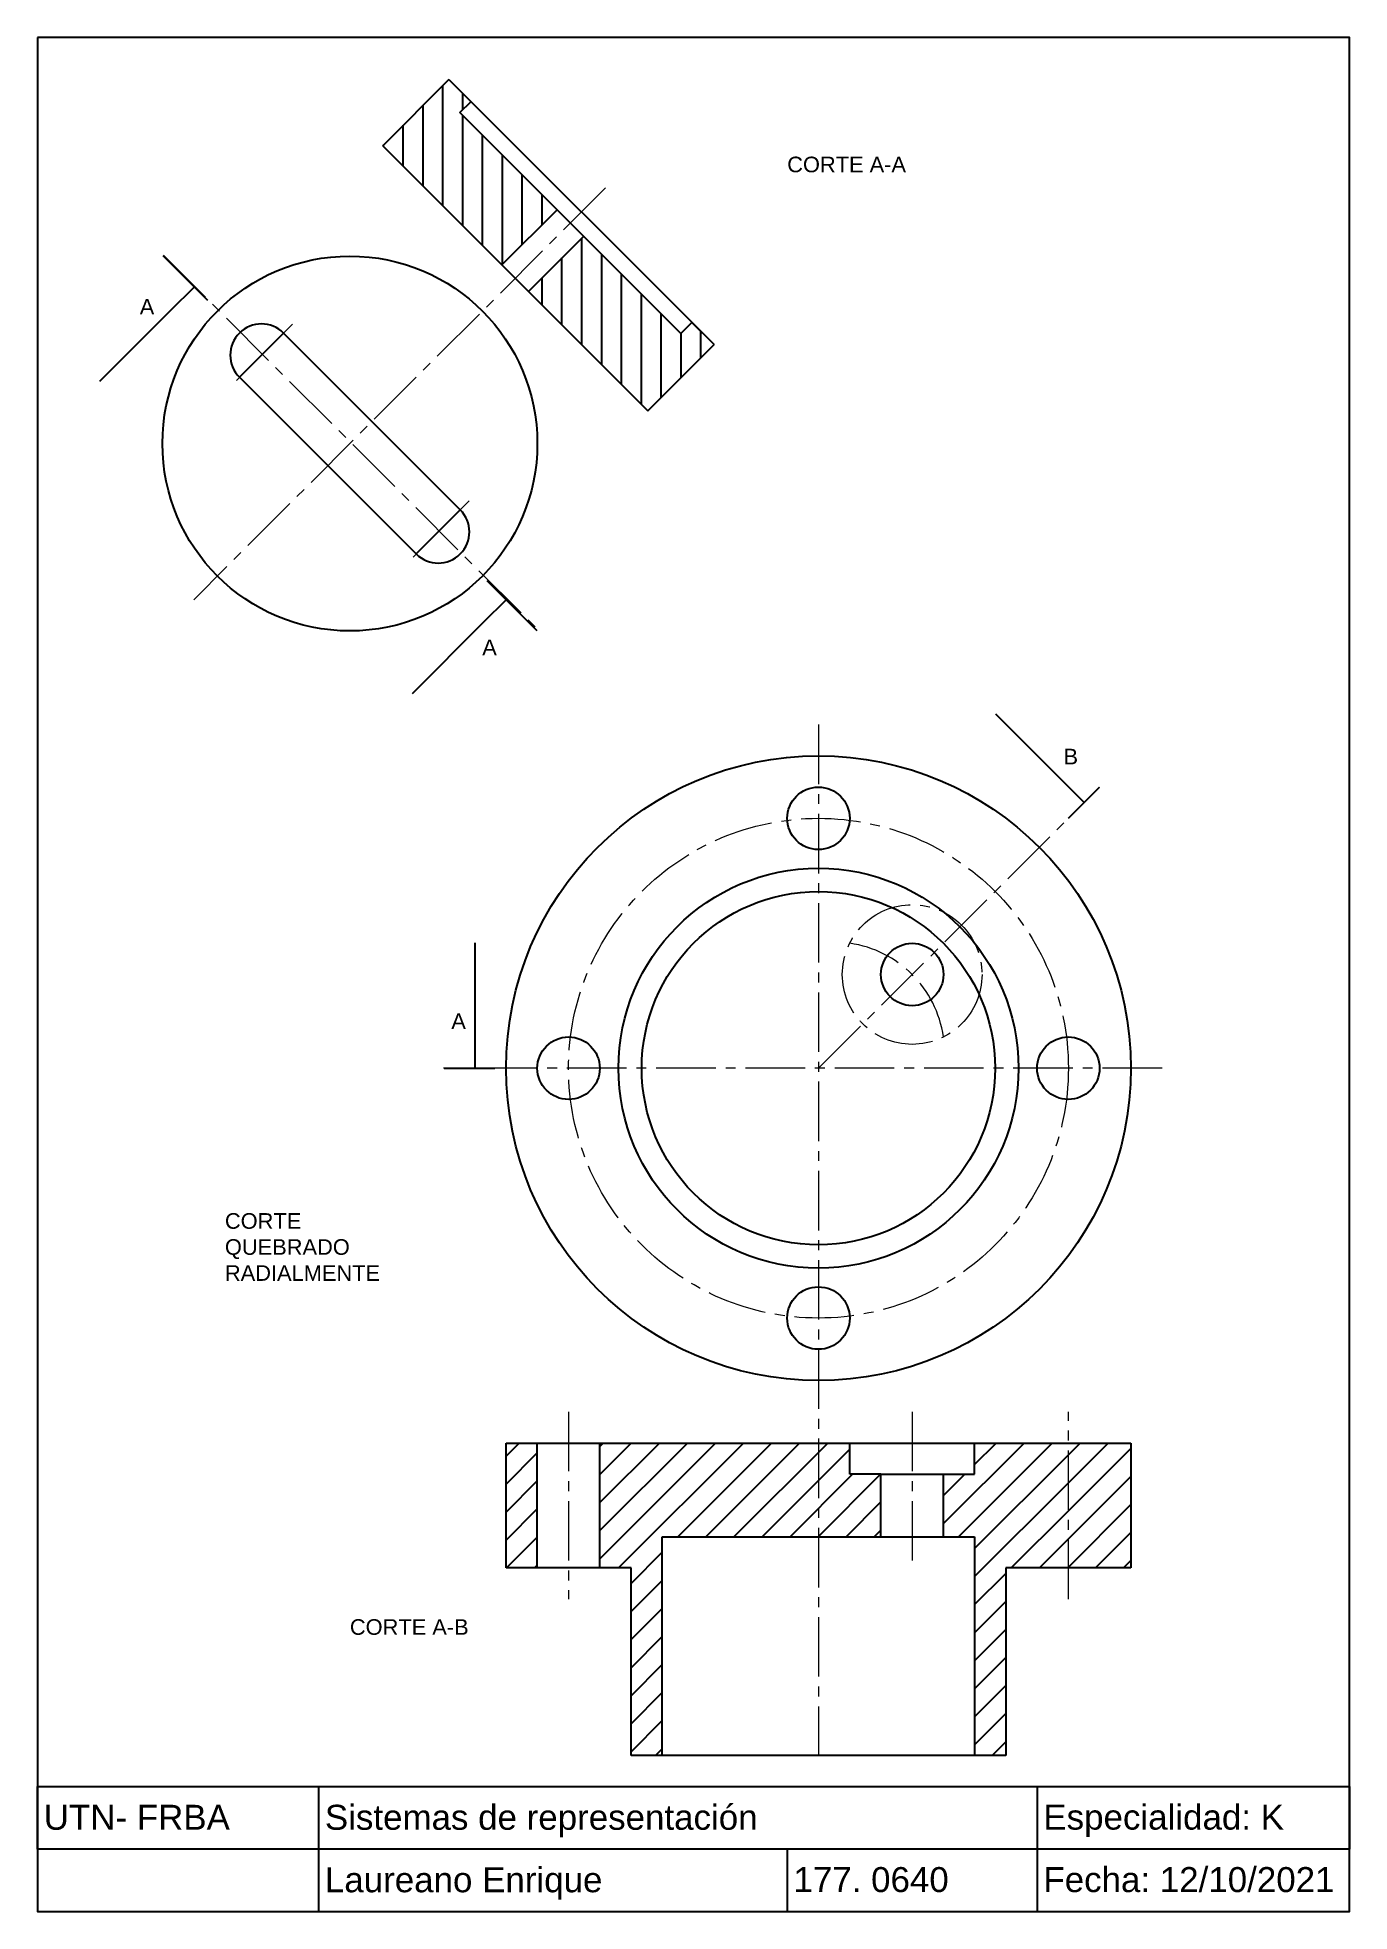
# Model space of a CAD drawing. Header units: millimetres. Extents: x 480 to 2394, y 279 to 700.
# Drawn here: x 1000 to 1210, y 400 to 700 of the extents above; entities that cross this region are included whole.
import ezdxf

# ---------------------------------------------------------------- set-up
doc = ezdxf.new("R2010")
doc.units = ezdxf.units.MM
doc.linetypes.add('CENTER2', pattern=[28.575, 19.05, -3.175, 3.175, -3.175])
doc.layers.get('0').update_dxf_attribs({"lineweight": 25})
doc.layers.add('Lineas de cortes', color=6, linetype='CENTER2', lineweight=20)
doc.styles.get("Standard").update_dxf_attribs({"font": 'arial.ttf'})
pattern_1 = [(45, (-40, 0), (-2.245064, 2.245064), [])]

msp = doc.modelspace()

# ---------------------------------------------------------------- texts
for s, width, heights, insert, char_height, attachment_point in [('CORTE A-A', 25, [0], (1120, 680.922), 2.5, 1), ('A', 5, [0], (1017.532, 656.905), 2.5, 5), ('A', 5, [0], (1072.351, 602.357), 2.5, 5), ('B', 5, [0], (1165.391, 584.891), 2.5, 5), ('A', 5, [0], (1067.4, 542.534), 2.5, 5), ('CORTE QUEBRADO RADIALMENTE', 25, [0], (1030, 511.796), 2.5, 1), ('CORTE A-B', 25, [0], (1050, 446.796), 2.5, 1), ('UTN- FRBA', 43.69139, [5], (1001, 417.085), 4, 1), ('Sistemas de representación', 72.72317, [5], (1046, 417.085), 4, 1), ('Especialidad: K', 64.73084, [5], (1161, 417.111), 4, 1), ('Laureano Enrique', 64.73084, [5], (1046, 407.085), 4, 1), ('177. 0640', 64.73084, [5], (1121, 407.111), 4, 1), ('Fecha: 12/10/2021', 64.73084, [5], (1161, 407.111), 4, 1)]:
    msp.add_mtext_dynamic_manual_height_columns(s, width=width, gutter_width=12.5, heights=heights, dxfattribs=dict(insert=insert, char_height=char_height, attachment_point=attachment_point))

# ---------------------------------------------------------------- hatches: boundary and pattern name
h = msp.add_hatch()
h.set_pattern_fill('LINE', color=2, angle=90)
h.set_pattern_definition([(90, (-40, 0), (-3.175, 2e-16), [])])
h.paths.add_polyline_path([(1074.343, 663.586), (1083.182, 672.425), (1067.626, 687.981), (1069.393, 689.749), (1065.858, 693.284), (1055.251, 682.678)])
h.paths.add_polyline_path([(1097.678, 640.251), (1108.284, 650.858), (1104.749, 654.393), (1102.981, 652.626), (1087.425, 668.182), (1078.586, 659.343)])
h = msp.add_hatch()
h.set_pattern_fill('LINE', color=2, angle=45)
h.set_pattern_definition(pattern_1)
h.paths.add_polyline_path([(1175, 475), (1165, 475), (1165, 455), (1175, 455)])
h.paths.add_polyline_path([(1015.734, 654.29), (1019.324, 654.29), (1019.324, 659.442), (1015.734, 659.442)], flags=9)
h.paths.add_polyline_path([(1070.553, 599.742), (1074.143, 599.742), (1074.143, 604.893), (1070.553, 604.893)], flags=9)
h.paths.add_polyline_path([(1163.567, 582.276), (1167.146, 582.276), (1167.146, 587.428), (1163.567, 587.428)], flags=9)
h.paths.add_polyline_path([(1065.603, 539.919), (1069.192, 539.919), (1069.192, 545.07), (1065.603, 545.07)], flags=9)
h.paths.add_polyline_path([(1119.201, 677.013), (1139.472, 677.013), (1139.472, 682.164), (1119.201, 682.164)], flags=9)
h.paths.add_polyline_path([(1049.201, 442.887), (1069.467, 442.887), (1069.467, 448.039), (1049.201, 448.039)], flags=9)
h.paths.add_polyline_path([(1029.1, 499.509), (1055.19, 499.509), (1055.19, 513.039), (1029.1, 513.039)], flags=9)
h = msp.add_hatch()
h.set_pattern_fill('LINE', color=2, angle=45)
h.set_pattern_definition(pattern_1)
h.paths.add_polyline_path([(1165, 475), (1150, 475), (1150, 470), (1145, 470), (1145, 460), (1150, 460), (1150, 425), (1155, 425), (1155, 455), (1165, 455)])
h.paths.add_polyline_path([(1125, 475), (1090, 475), (1090, 455), (1095, 455), (1095, 425), (1100, 425), (1100, 460), (1125, 460)])
h.paths.add_polyline_path([(1135, 470), (1130, 470), (1130, 475), (1125, 475), (1125, 460), (1135, 460)])
h.paths.add_polyline_path([(1080, 475), (1075, 475), (1075, 455), (1080, 455)])

# ---------------------------------------------------------------- linework, layer by layer
for p, q in [((1055.251, 682.678), (1065.858, 693.284)), ((1065.858, 693.284), (1064.132, 691.558)), ((1065.858, 693.284), (1108.284, 650.858)), ((1067.626, 687.981), (1069.393, 689.749)), ((1102.981, 652.626), (1067.626, 687.981)), ((1055.251, 682.678), (1097.678, 640.251)), ((1083.182, 672.425), (1074.343, 663.586)), ((1087.425, 668.182), (1078.586, 659.343)), ((1087.425, 668.182), (1087.425, 668.182)), ((1020.08, 665.084), (1027.206, 657.957)), ((1104.749, 654.393), (1102.981, 652.626)), ((1108.284, 650.858), (1104.749, 654.393)), ((1032.322, 645.607), (1039.393, 652.678)), ((1039.393, 652.678), (1067.678, 624.393)), ((1097.678, 640.251), (1108.284, 650.858)), ((1060.607, 617.322), (1032.322, 645.607)), ((1067.678, 624.393), (1060.607, 617.322)), ((1080, 605), (1071.986, 613.014)), ((1165, 575), (1170, 580)), ((1073.207, 534.957), (1065.089, 534.957)), ((1075, 475), (1175, 475)), ((1075, 455), (1075, 475)), ((1080, 455), (1080, 475)), ((1090, 455), (1090, 475)), ((1130, 470), (1130, 475)), ((1150, 470), (1150, 475)), ((1175, 475), (1175, 455)), ((1135, 470), (1130, 470)), ((1135, 460), (1135, 470)), ((1135, 470), (1145, 470)), ((1145, 460), (1145, 470)), ((1145, 470), (1150, 470)), ((1100, 425), (1100, 460)), ((1100, 460), (1150, 460)), ((1150, 460), (1150, 425)), ((1095, 455), (1075, 455)), ((1095, 425), (1095, 455)), ((1175, 455), (1155, 455)), ((1155, 455), (1155, 425)), ((1155, 425), (1095, 425)), ((1045, 420), (1045, 410)), ((1160, 420), (1160, 400)), ((1045, 410), (1045, 400)), ((1120, 410), (1120, 400))]:
    msp.add_line(p, q)
for points in [[(1000, 700), (1000, 400), (1210, 400), (1210, 410), (1000, 410), (1000, 420), (1210, 420), (1210, 410), (1210, 700), (1000, 700)], [(1000, 700), (1000, 400), (1210, 400), (1210, 410), (1000, 410), (1000, 420), (1210, 420), (1210, 410), (1210, 700), (1000, 700)], [(1010, 645), (1021.464, 656.464), (1025, 660)], [(1060, 595), (1071.464, 606.464), (1075, 610)], [(1153.357, 591.734), (1163.964, 581.127), (1167.499, 577.592)], [(1070, 555.068), (1070, 540.068), (1070, 535.068)]]:
    msp.add_lwpolyline(points)
for centre, radius in [((1050, 635), 30), ((1125, 535), 50), ((1125, 575), 5), ((1125, 535), 32.016), ((1125, 535), 28.284), ((1085, 535), 5), ((1165, 535), 5), ((1125, 495), 5)]:
    msp.add_circle(centre, radius)
at = {"ltscale": 0.5}
msp.add_circle((1140, 550), 5, dxfattribs=at)
for centre, start, end in [((1035.858, 649.142), 45, 225), ((1064.142, 620.858), 225, 45)]:
    msp.add_arc(centre, 5, start, end)
at = {"layer": 'Lineas de cortes', "ltscale": 0.5}
for p, q in [((1090.927, 675.927), (1025, 610)), ((1020.147, 665.147), (1080.147, 605.147)), ((1040.808, 654.092), (1031.202, 644.486)), ((1069.092, 625.808), (1059.192, 615.908)), ((1125, 590), (1125, 425)), ((1125, 535), (1170, 580)), ((1180, 535), (1065, 535)), ((1085, 480), (1085, 450)), ((1140, 480), (1140, 455)), ((1165, 450), (1165, 480))]:
    msp.add_line(p, q, dxfattribs=at)
for centre, radius in [((1125, 535), 40), ((1140, 550), 11.18)]:
    msp.add_circle(centre, radius, dxfattribs=at)
msp.add_arc((1127.5, 537.5), 17.678, 8.1301, 81.8699, dxfattribs=at)

msp.set_redraw_order([(e.dxf.handle, doc.entitydb.next_handle()) for e in msp.query("TEXT MTEXT ATTDEF DIMENSION ARC_DIMENSION")])  # texts and dimensions are drawn at this point

doc.saveas('drawing.dxf')
